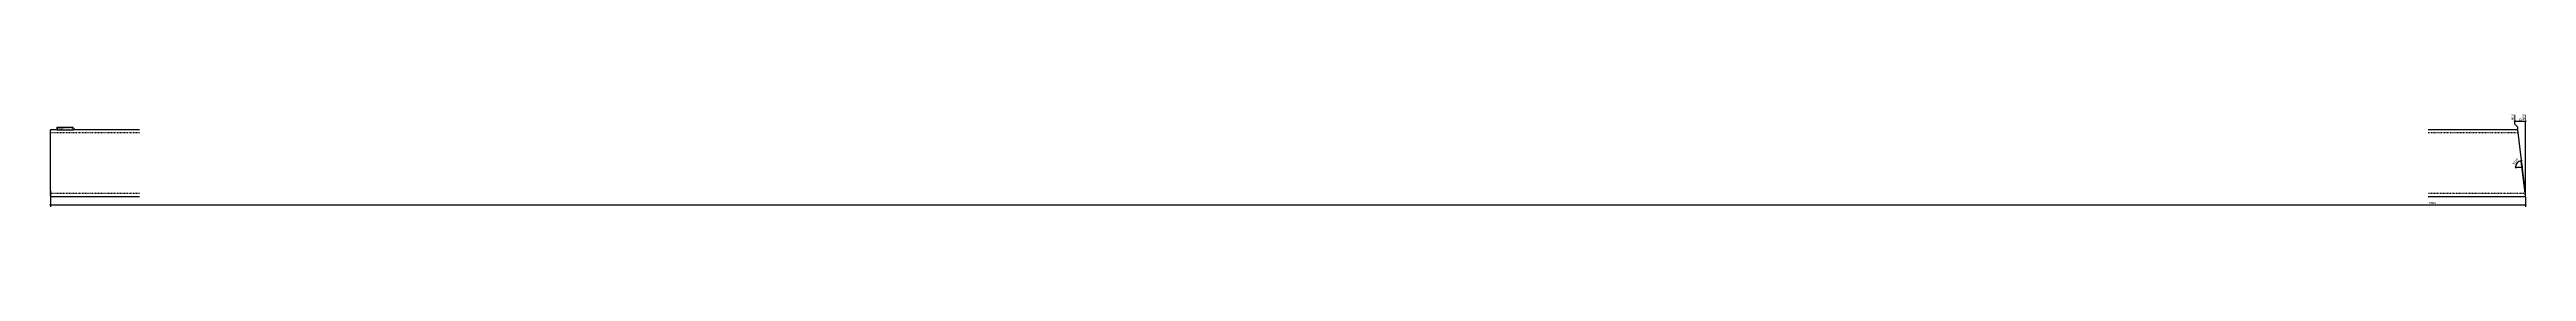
# Model space of a CAD drawing. Header units: millimetres. Extents: x 4 to 6668, y 4 to 254.
import ezdxf

# ---------------------------------------------------------------- set-up
doc = ezdxf.new("R2010")
doc.units = ezdxf.units.MM
doc.linetypes.add('DXK_LINE_DOT2', pattern=[3.9198, 1.9599, -1.9599])
for name, color, linetype in [('MÅLSÆTNING', 7, 'Continuous'), ('STÅL', 7, 'Continuous'), ('TEKST', 7, 'Continuous')]:
    doc.layers.add(name, color=color, linetype=linetype)
doc.styles.add('Arial Narrow', font='ARIALN.TTF', dxfattribs={"height": 0.2})

msp = doc.modelspace()

# ---------------------------------------------------------------- linework, layer by layer
at = {"layer": 'MÅLSÆTNING', "color": 7, "linetype": 'Continuous'}
for p, q in [((6637.9, 236.2), (6633.4, 234.4)), ((6635.7, 252.5), (6635.7, 227.8)), ((6635.7, 235.3), (6665.3, 235.3)), ((6635.7, 227.8), (6643.2, 220.3)), ((6643.2, 220.3), (6643.2, 213.5)), ((6663, 234.4), (6667.5, 236.2)), ((6665.3, 33.5), (6665.3, 252.5)), ((6636.7, 112.9), (6638.5, 108.4)), ((6637.6, 110.7), (6655.6, 110.7)), ((6651.3, 127.4), (6655.5, 129.7)), ((6665.1, 33.5), (6653.4, 128.5)), ((6653.4, 128.5), (6655.6, 110.7)), ((9, 10.2), (4.5, 8.4)), ((6.8, 30.5), (6.8, 4.5)), ((6.8, 9.3), (6665.3, 9.3)), ((6663, 8.4), (6667.5, 10.2)), ((6665.3, 30.5), (6665.3, 4.5))]:
    msp.add_line(p, q, dxfattribs=at)
msp.add_arc((6655.6, 110.7), 18, 97, 180, dxfattribs=at)
at = {"layer": 'STÅL', "color": 2, "linetype": 'Continuous'}
for p, q in [((246.8, 212), (6.8, 212)), ((6.8, 48), (6.8, 212)), ((6643.2, 212), (6403.2, 212)), ((6643.2, 212), (6663.3, 48)), ((6.8, 48), (6.8, 32)), ((6.8, 32), (246.8, 32)), ((6403.2, 32), (6665.3, 32)), ((6665.3, 32), (6663.3, 48))]:
    msp.add_line(p, q, dxfattribs=at)
at = {"layer": 'STÅL', "color": 7, "linetype": 'DXK_LINE_DOT2'}
for p, q in [((246.8, 204), (6.8, 204)), ((6644.1, 204), (6403.2, 204)), ((6.8, 40.6), (6.8, 48)), ((6.8, 40), (6.8, 40.6)), ((246.8, 40), (6.8, 40)), ((6.8, 33.2), (6.8, 40)), ((6664.3, 40), (6403.2, 40)), ((6664.2, 40.6), (6663.7, 44.9)), ((6664.3, 40), (6664.2, 40.6))]:
    msp.add_line(p, q, dxfattribs=at)

# ---------------------------------------------------------------- next in the draw order: wipeouts: each hides what was drawn before it
at = {"color": 0}
for points, layer in [([(6655.3, 236.4), (6655.3, 244.8), (6645.6, 244.8), (6645.6, 236.4)], 'MÅLSÆTNING'), ([(6647.8, 132.3), (6641.5, 137.8), (6626.9, 121.3), (6633.2, 115.8)], 'MÅLSÆTNING'), ([(6422, 10.4), (6422, 18.8), (6404.9, 18.8), (6404.9, 10.4)], 'MÅLSÆTNING'), ([(35.5, 213), (35.5, 218.3), (26.3, 218.3), (26.3, 213)], 'TEKST')]:
    msp.add_wipeout(points, dxfattribs=at).dxf.layer = layer

# ---------------------------------------------------------------- next in the draw order: texts
at = {"layer": 'MÅLSÆTNING', "color": 3, "style": 'Arial Narrow'}
msp.add_text('83.00°', height=5.73, rotation=48.50088, dxfattribs=at).set_placement((6633.1, 117.5))
msp.add_text('6659', height=5.73, dxfattribs=at).set_placement((6406.1, 11.6))

# ---------------------------------------------------------------- next in the draw order: wipeouts: each hides what was drawn before it
at = {"color": 0, "linetype": 'Continuous'}
msp.add_wipeout([(6664.1, 253.7), (6655.7, 253.7), (6655.7, 236.7), (6664.1, 236.7)], dxfattribs=at).dxf.layer = 'MÅLSÆTNING'
at = {"color": 0}
msp.add_wipeout([(35.5, 213), (35.5, 218.3), (26.3, 218.3), (26.3, 213)], dxfattribs=at).dxf.layer = 'TEKST'

# ---------------------------------------------------------------- next in the draw order: wipeouts: each hides what was drawn before it
at = {"color": 0, "linetype": 'Continuous'}
msp.add_wipeout([(6634.5, 253.7), (6626.1, 253.7), (6626.1, 236.7), (6634.5, 236.7)], dxfattribs=at).dxf.layer = 'MÅLSÆTNING'
at = {"color": 0}
msp.add_wipeout([(67.2, 213), (67.2, 216.8), (37.1, 216.8), (37.1, 213)], dxfattribs=at).dxf.layer = 'TEKST'

# ---------------------------------------------------------------- next in the draw order: texts
at = {"layer": 'MÅLSÆTNING', "color": 3, "linetype": 'Continuous', "style": 'Arial Narrow'}
for s, p in [('6636', (6633.3, 237.9)), ('6659', (6662.9, 237.9))]:
    msp.add_text(s, height=5.73, rotation=90.00021, dxfattribs=at).set_placement(p)
at = {"layer": 'MÅLSÆTNING', "color": 3, "style": 'Arial Narrow'}
msp.add_text('22', height=5.73, dxfattribs=at).set_placement((6646.8, 237.6))

# ---------------------------------------------------------------- next in the draw order: wipeouts: each hides what was drawn before it
at = {"color": 0}
msp.add_wipeout([(67.2, 213), (67.2, 216.8), (37.1, 216.8), (37.1, 213)], dxfattribs=at).dxf.layer = 'TEKST'

# ---------------------------------------------------------------- next in the draw order: linework, layer by layer
at = {"layer": 'TEKST', "color": 7, "linetype": 'Continuous'}
for p, q in [((25.4, 219.2), (68.1, 219.2)), ((25.4, 212.1), (25.4, 219.2)), ((25.4, 212.1), (68.1, 212.1)), ((68.1, 212.1), (68.1, 219.2))]:
    msp.add_line(p, q, dxfattribs=at)

# ---------------------------------------------------------------- next in the draw order: texts
at = {"layer": 'TEKST', "color": 3, "style": 'Arial Narrow'}
for s, height, p in [('s37', 5.01, (26.3, 213)), ('RHS180X180X8', 3.579, (37.1, 213))]:
    msp.add_text(s, height=height, dxfattribs=at).set_placement(p)

doc.saveas('drawing.dxf')
